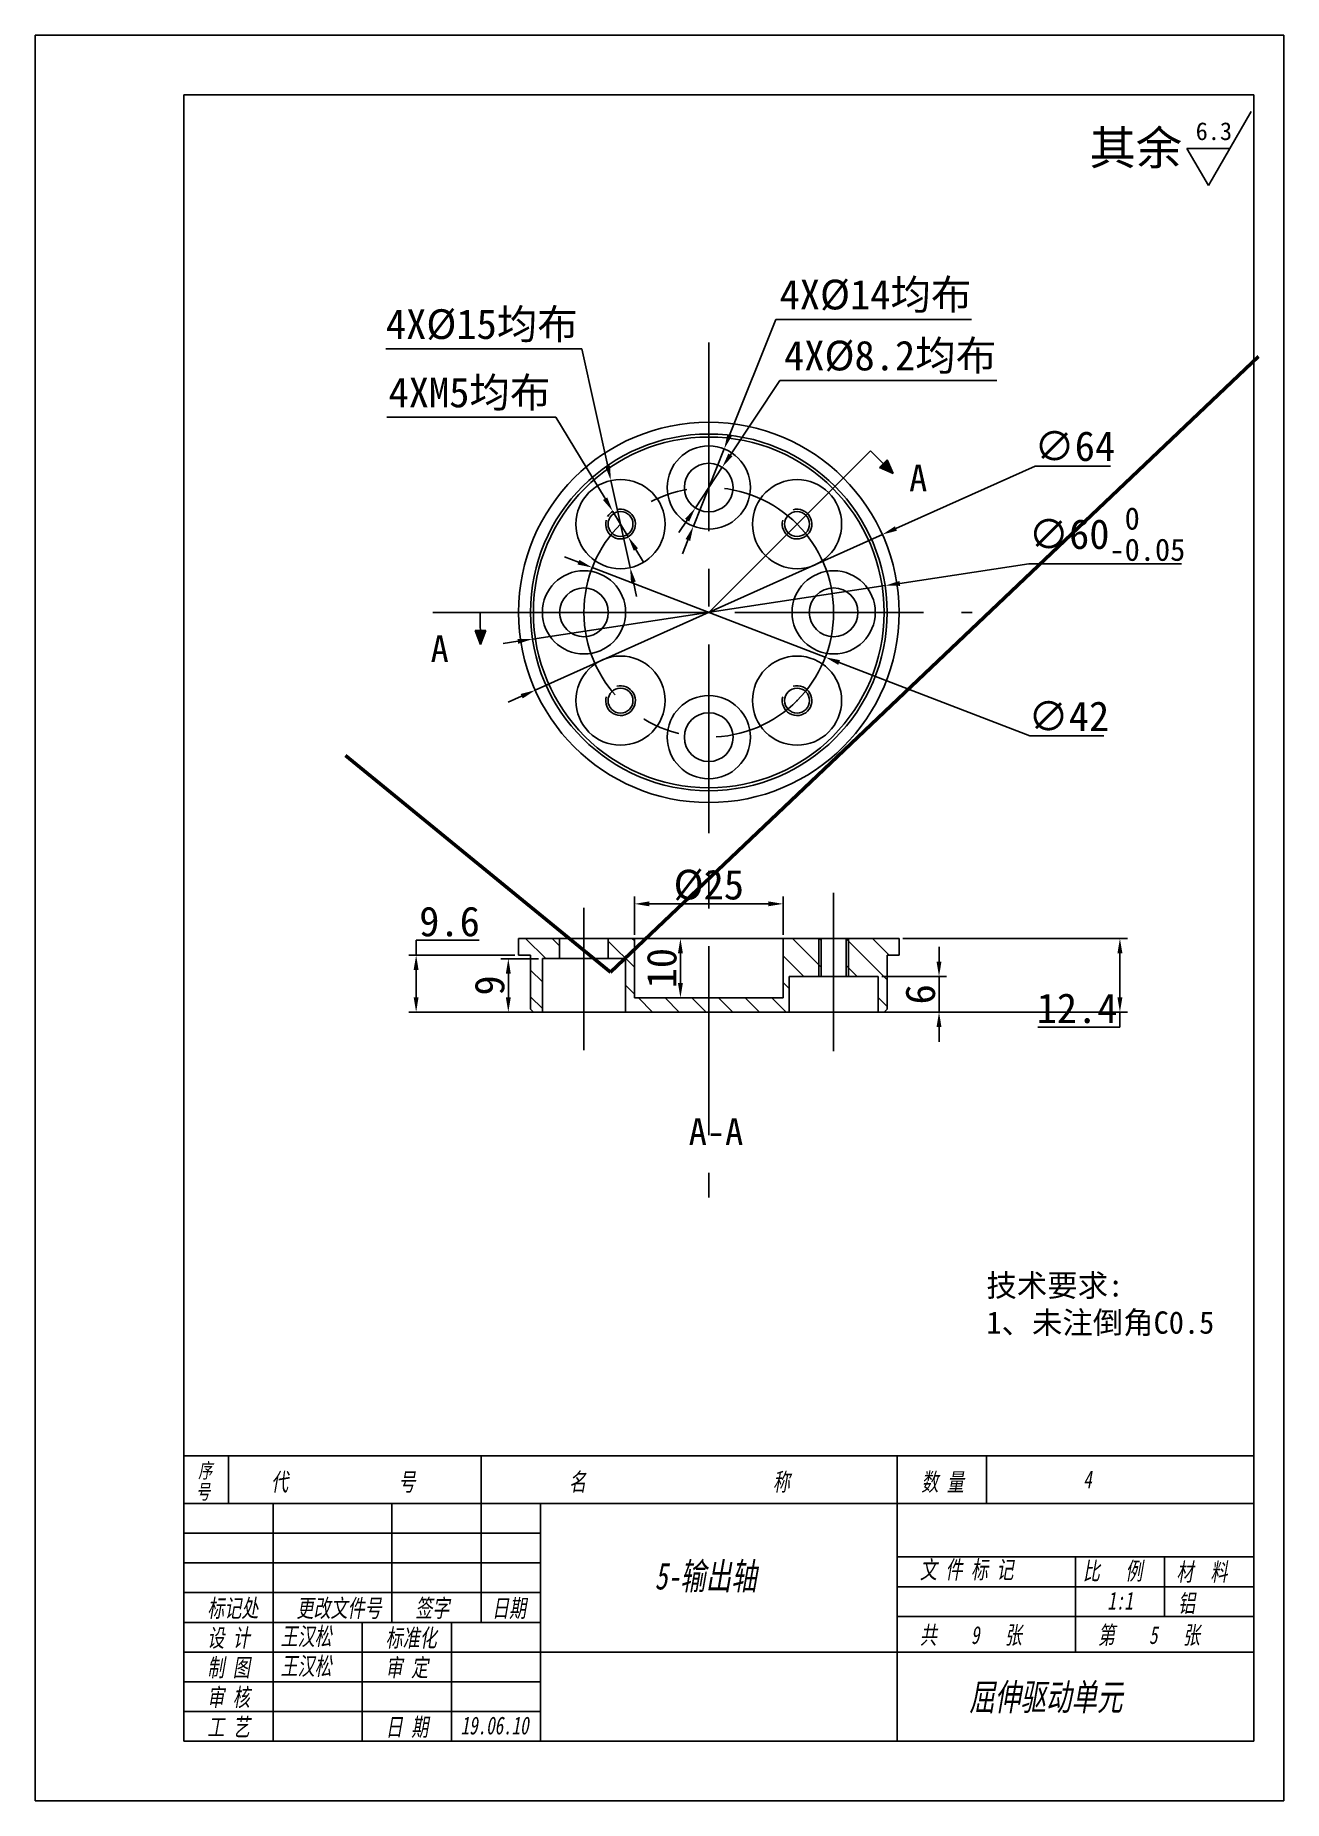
# Model space of a CAD drawing. Header units: millimetres. Extents: x 8840 to 20870, y -7456 to 1741.
# Drawn here: x 11594.6 to 11804.6, y -5488.7 to -5191.7 of the extents above; entities that cross this region are included whole.
import ezdxf

# ---------------------------------------------------------------- set-up
doc = ezdxf.new("R2010")
doc.units = ezdxf.units.MM
doc.linetypes.add('CENTER', pattern=[50.8, 31.75, -6.35, 6.35, -6.35])
doc.layers.get('0').update_dxf_attribs({"lineweight": 25})
for name, color, linetype in [('中心线', 5, 'CENTER'), ('临时线', 6, 'Continuous'), ('剖面线', 3, 'Continuous'), ('尺寸', 4, 'Continuous'), ('尺寸标注', 4, 'Continuous'), ('文字', 7, 'Continuous'), ('细实线', 2, 'Continuous')]:
    doc.layers.add(name, color=color, linetype=linetype)
doc.layers.add('粗实线', color=7, linetype='Continuous', lineweight=25)
doc.styles.get("Standard").update_dxf_attribs({"font": ''})
doc.styles.add('样式 2', font='', dxfattribs={"width": 0.7, "oblique": 10})
doc.styles.get('Standard').set_extended_font_data('SimSun')
doc.styles.get('样式 2').set_extended_font_data('SimSun')
doc.dimstyles.new('ISO-25 1.1', dxfattribs={"dimtxt": 5, "dimasz": 2.5, "dimexe": 1.25, "dimexo": 0.625, "dimtad": 1, "dimtoh": 1, "dimdsep": 46, "dimtxsty": 'Standard', "dimcen": 2.5, "dimclrt": 7, "dimadec": 0, "dimazin": 0, "dimtfac": 1, "dimtmove": 0, "dimatfit": 3, "dimfxl": 1, "dimarcsym": 0})
pattern_1 = [(315, (11421.458, -5079.0695), (2.245064, 2.245064), [])]

msp = doc.modelspace()

# ---------------------------------------------------------------- texts
at = {"style": '样式 2', "oblique": 10, "width": 0.7}
for s, height, p in [('序', 2.5, (11622.026, -5434.427)), ('代             号', 3, (11634.286, -5436.599)), ('名                      称', 3, (11684.417, -5436.599)), ('数 量', 3, (11743.673, -5436.599)), ('4', 3, (11770.888, -5436.17)), ('号', 2.5, (11621.681, -5437.981)), ('5-输出轴', 4.5, (11698.82, -5453.193)), ('文 件 标 记', 3, (11743.426, -5451.358)), ('比   例', 3, (11770.85, -5451.576)), ('材  料', 3, (11786.586, -5451.735)), ('标记处', 3, (11623.555, -5457.834)), ('更改文件号', 3, (11638.555, -5457.834)), ('签字', 3, (11658.555, -5457.834)), ('日期', 3, (11671.444, -5457.834)), ('1:1', 3, (11774.958, -5456.576)), ('铝', 3, (11786.863, -5457.019)), ('设 计', 3, (11623.555, -5462.834)), ('王汉松', 3, (11635.888, -5462.576)), ('标准化', 3, (11653.555, -5462.834)), ('共    9   张', 3, (11743.426, -5462.358)), ('第    5   张', 3, (11773.387, -5462.358)), ('制 图', 3, (11623.555, -5467.834)), ('王汉松', 3, (11635.888, -5467.576)), ('审 定', 3, (11653.555, -5467.834)), ('审 核', 3, (11623.555, -5472.834)), ('屈伸驱动单元', 4.5, (11751.748, -5473.539)), ('工 艺', 3, (11623.555, -5477.834)), ('日 期', 3, (11653.555, -5477.834)), ('19.06.10', 3, (11666.163, -5477.573))]:
    msp.add_text(s, height=height, dxfattribs=at).set_placement(p)
at = {"layer": '文字'}
msp.add_text('其余', height=5.7, dxfattribs=at).set_placement((11771.965, -5213.504))
at = {"layer": '文字', "ltscale": 0.1, "insert": (11754.612, -5400.161), "char_height": 3.75, "width": 54.13968, "attachment_point": 1}
msp.add_mtext('{\\fSimSun|b0|i0|c134|p2;技术要求:\\P1、未注倒角C0.5}', dxfattribs=at)
at = {"layer": '粗实线', "char_height": 4.5, "attachment_point": 1}
for s, insert in [('{\\C7;A}', (11741.611, -5263.967)), ('{\\C7;A}', (11661.109, -5292.687)), ('{\\C7;A-A}', (11704.527, -5373.914))]:
    msp.add_mtext_dynamic_manual_height_columns(s, width=35.09452, gutter_width=18.824, heights=[0], dxfattribs=dict(at, insert=insert))

# ---------------------------------------------------------------- blocks, each defined once
blk = doc.blocks.new('ra')
at = {"layer": '细实线'}
for p, q in [((0, 0), (6, 10.39)), ((-3, 5.2), (0, 0)), ((-3, 5.2), (3, 5.2))]:
    blk.add_line(p, q, dxfattribs=at)
at = {"layer": '文字'}
blk.add_attdef('RA', (-1.78, 6.39), '', height=2.5, dxfattribs=at)
blk = doc.blocks.new('*D475')
at = {"layer": 'Defpoints', "color": 0}
for p in [(11737.57, -5284.31), (11678.25, -5293.31)]:
    blk.add_point(p, dxfattribs=at)
at = {"layer": '尺寸标注', "color": 0, "lineweight": -2}
for p, q in [((11761.72, -5280.65), (11740.04, -5283.94)), ((11787.44, -5280.65), (11761.72, -5280.65)), ((11678.25, -5293.31), (11737.57, -5284.31)), ((11675.78, -5293.68), (11673.31, -5294.06))]:
    blk.add_line(p, q, dxfattribs=at)
at = {"layer": '尺寸标注', "color": 0}
for points in [[(11739.98, -5283.53), (11740.11, -5284.35), (11737.57, -5284.31)], [(11675.72, -5293.27), (11675.84, -5294.09), (11678.25, -5293.31)]]:
    blk.add_solid(points, dxfattribs=at)
at = {"layer": '尺寸标注', "color": 7, "insert": (11774.89, -5275.64), "char_height": 5, "attachment_point": 5}
blk.add_mtext('\\A1;∅60{\\H3.750000;\\S 0^ -0.05;}', dxfattribs=at)
blk = doc.blocks.new('*D476')
at = {"layer": 'Defpoints', "color": 0}
for p in [(11737.11, -5275.72), (11678.71, -5301.9)]:
    blk.add_point(p, dxfattribs=at)
at = {"layer": '尺寸标注', "color": 0, "lineweight": -2}
for p, q in [((11762.84, -5264.2), (11739.39, -5274.7)), ((11775.47, -5264.2), (11762.84, -5264.2)), ((11678.71, -5301.9), (11737.11, -5275.72)), ((11676.43, -5302.92), (11674.15, -5303.94))]:
    blk.add_line(p, q, dxfattribs=at)
at = {"layer": '尺寸标注', "color": 0}
for points in [[(11739.22, -5274.32), (11739.56, -5275.08), (11737.11, -5275.72)], [(11676.26, -5302.54), (11676.6, -5303.3), (11678.71, -5301.9)]]:
    blk.add_solid(points, dxfattribs=at)
at = {"layer": '尺寸标注', "color": 7, "insert": (11769.47, -5260.88), "char_height": 5, "attachment_point": 5}
blk.add_mtext('∅64', dxfattribs=at)
blk = doc.blocks.new('*D477')
at = {"layer": 'Defpoints', "color": 0}
for p in [(11688.31, -5281.27), (11727.51, -5296.35)]:
    blk.add_point(p, dxfattribs=at)
at = {"layer": '尺寸标注', "color": 0, "lineweight": -2}
for p, q in [((11685.98, -5280.37), (11683.65, -5279.47)), ((11688.31, -5281.27), (11727.51, -5296.35)), ((11761.92, -5309.6), (11729.84, -5297.25)), ((11774.37, -5309.6), (11761.92, -5309.6))]:
    blk.add_line(p, q, dxfattribs=at)
at = {"layer": '尺寸标注', "color": 0}
for points in [[(11686.13, -5279.98), (11685.83, -5280.76), (11688.31, -5281.27)], [(11729.99, -5296.86), (11729.69, -5297.64), (11727.51, -5296.35)]]:
    blk.add_solid(points, dxfattribs=at)
at = {"layer": '尺寸标注', "color": 7, "insert": (11768.46, -5306.28), "char_height": 5, "attachment_point": 5}
blk.add_mtext('∅42', dxfattribs=at)
blk = doc.blocks.new('*D478')
at = {"layer": 'Defpoints', "color": 0}
for p in [(11720.41, -5337.85), (11695.41, -5343.67), (11720.41, -5343.67)]:
    blk.add_point(p, dxfattribs=at)
at = {"layer": '尺寸标注', "color": 0, "lineweight": -2}
for p, q in [((11695.41, -5343.04), (11695.41, -5336.6)), ((11720.41, -5343.04), (11720.41, -5336.6)), ((11697.91, -5337.85), (11717.91, -5337.85))]:
    blk.add_line(p, q, dxfattribs=at)
at = {"layer": '尺寸标注', "color": 0}
for points in [[(11697.91, -5337.43), (11697.91, -5338.26), (11695.41, -5337.85)], [(11717.91, -5337.43), (11717.91, -5338.26), (11720.41, -5337.85)]]:
    blk.add_solid(points, dxfattribs=at)
at = {"layer": '尺寸标注', "color": 7, "insert": (11707.91, -5334.72), "char_height": 5, "attachment_point": 5}
blk.add_mtext('%%c25', dxfattribs=at)
blk = doc.blocks.new('*D479')
at = {"layer": 'Defpoints', "color": 0}
for p in [(11739.91, -5343.67), (11737.41, -5356.07), (11777.07, -5356.07)]:
    blk.add_point(p, dxfattribs=at)
at = {"layer": '尺寸标注', "color": 0, "lineweight": -2}
for p, q in [((11740.54, -5343.67), (11778.32, -5343.67)), ((11777.07, -5346.17), (11777.07, -5353.57)), ((11738.04, -5356.07), (11778.32, -5356.07)), ((11777.07, -5356.07), (11777.07, -5358.57)), ((11777.07, -5358.57), (11763.28, -5358.57))]:
    blk.add_line(p, q, dxfattribs=at)
at = {"layer": '尺寸标注', "color": 0}
for points in [[(11776.65, -5346.17), (11777.49, -5346.17), (11777.07, -5343.67)], [(11776.65, -5353.57), (11777.49, -5353.57), (11777.07, -5356.07)]]:
    blk.add_solid(points, dxfattribs=at)
at = {"layer": '尺寸标注', "color": 7, "insert": (11769.86, -5355.44), "char_height": 5, "attachment_point": 5}
blk.add_mtext('12.4', dxfattribs=at)
blk = doc.blocks.new('*D480')
at = {"layer": 'Defpoints', "color": 0}
for p in [(11695.41, -5343.67), (11695.41, -5353.67), (11703.14, -5353.67)]:
    blk.add_point(p, dxfattribs=at)
at = {"layer": '尺寸标注', "color": 0, "lineweight": -2}
for p, q in [((11696.04, -5343.67), (11704.39, -5343.67)), ((11703.14, -5346.17), (11703.14, -5351.17)), ((11696.04, -5353.67), (11704.39, -5353.67))]:
    blk.add_line(p, q, dxfattribs=at)
at = {"layer": '尺寸标注', "color": 0}
for points in [[(11702.72, -5346.17), (11703.55, -5346.17), (11703.14, -5343.67)], [(11702.72, -5351.17), (11703.55, -5351.17), (11703.14, -5353.67)]]:
    blk.add_solid(points, dxfattribs=at)
at = {"layer": '尺寸标注', "color": 7, "insert": (11700.01, -5348.67), "char_height": 5, "attachment_point": 5, "rotation": 90}
blk.add_mtext('10', dxfattribs=at)
blk = doc.blocks.new('*D481')
at = {"layer": 'Defpoints', "color": 0}
for p in [(11736.41, -5350.07), (11736.41, -5356.07), (11746.64, -5356.07)]:
    blk.add_point(p, dxfattribs=at)
at = {"layer": '尺寸标注', "color": 0, "lineweight": -2}
for p, q in [((11746.64, -5347.57), (11746.64, -5345.07)), ((11737.04, -5350.07), (11747.89, -5350.07)), ((11746.64, -5350.07), (11746.64, -5356.07)), ((11737.04, -5356.07), (11747.89, -5356.07)), ((11746.64, -5358.57), (11746.64, -5361.07))]:
    blk.add_line(p, q, dxfattribs=at)
at = {"layer": '尺寸标注', "color": 0}
for points in [[(11746.22, -5347.57), (11747.05, -5347.57), (11746.64, -5350.07)], [(11746.22, -5358.57), (11747.05, -5358.57), (11746.64, -5356.07)]]:
    blk.add_solid(points, dxfattribs=at)
at = {"layer": '尺寸标注', "color": 7, "insert": (11743.51, -5353.07), "char_height": 5, "attachment_point": 5, "rotation": 90}
blk.add_mtext('6', dxfattribs=at)
blk = doc.blocks.new('*D482')
at = {"layer": 'Defpoints', "color": 0}
for p in [(11679.91, -5347.07), (11674.19, -5356.07), (11679.91, -5356.07)]:
    blk.add_point(p, dxfattribs=at)
at = {"layer": '尺寸标注', "color": 0, "lineweight": -2}
for p, q in [((11679.29, -5347.07), (11672.94, -5347.07)), ((11674.19, -5349.57), (11674.19, -5353.57)), ((11679.29, -5356.07), (11672.94, -5356.07))]:
    blk.add_line(p, q, dxfattribs=at)
at = {"layer": '尺寸标注', "color": 0}
for points in [[(11673.77, -5349.57), (11674.6, -5349.57), (11674.19, -5347.07)], [(11673.77, -5353.57), (11674.6, -5353.57), (11674.19, -5356.07)]]:
    blk.add_solid(points, dxfattribs=at)
at = {"layer": '尺寸标注', "color": 7, "insert": (11671.06, -5351.57), "char_height": 5, "attachment_point": 5, "rotation": 90}
blk.add_mtext('9', dxfattribs=at)
blk = doc.blocks.new('*D483')
at = {"layer": 'Defpoints', "color": 0}
for p in [(11658.68, -5346.47), (11675.91, -5346.47), (11678.41, -5356.07)]:
    blk.add_point(p, dxfattribs=at)
at = {"layer": '尺寸标注', "color": 0, "lineweight": -2}
for p, q in [((11658.68, -5346.47), (11658.68, -5343.97)), ((11658.68, -5343.97), (11669.3, -5343.97)), ((11675.29, -5346.47), (11657.43, -5346.47)), ((11658.68, -5353.57), (11658.68, -5348.97)), ((11677.79, -5356.07), (11657.43, -5356.07))]:
    blk.add_line(p, q, dxfattribs=at)
at = {"layer": '尺寸标注', "color": 0}
for points in [[(11658.26, -5348.97), (11659.09, -5348.97), (11658.68, -5346.47)], [(11658.26, -5353.57), (11659.09, -5353.57), (11658.68, -5356.07)]]:
    blk.add_solid(points, dxfattribs=at)
at = {"layer": '尺寸标注', "color": 7, "insert": (11664.3, -5340.84), "char_height": 5, "attachment_point": 5}
blk.add_mtext('9.6', dxfattribs=at)
blk = doc.blocks.new('*D484')
at = {"layer": 'Defpoints', "color": 0}
for p in [(11710.5, -5261.31), (11705.32, -5274.31)]:
    blk.add_point(p, dxfattribs=at)
at = {"layer": '尺寸标注', "color": 0, "lineweight": -2}
for p, q in [((11719.17, -5239.52), (11711.42, -5258.98)), ((11752.13, -5239.52), (11719.17, -5239.52)), ((11705.32, -5274.31), (11710.5, -5261.31)), ((11704.4, -5276.64), (11703.47, -5278.96))]:
    blk.add_line(p, q, dxfattribs=at)
at = {"layer": '尺寸标注', "color": 0}
for points in [[(11711.04, -5258.83), (11711.81, -5259.14), (11710.5, -5261.31)], [(11704.01, -5276.48), (11704.78, -5276.79), (11705.32, -5274.31)]]:
    blk.add_solid(points, dxfattribs=at)
at = {"layer": '尺寸标注', "color": 7, "insert": (11735.96, -5235.62), "char_height": 5, "attachment_point": 5}
blk.add_mtext('4X%%c14均布', dxfattribs=at)
blk = doc.blocks.new('*D485')
at = {"layer": 'Defpoints', "color": 0}
for p in [(11710.17, -5264.39), (11705.65, -5271.23)]:
    blk.add_point(p, dxfattribs=at)
at = {"layer": '尺寸标注', "color": 0, "lineweight": -2}
for p, q in [((11719.85, -5249.79), (11711.55, -5262.31)), ((11756.36, -5249.79), (11719.85, -5249.79)), ((11705.65, -5271.23), (11710.17, -5264.39)), ((11704.27, -5273.31), (11702.89, -5275.4))]:
    blk.add_line(p, q, dxfattribs=at)
at = {"layer": '尺寸标注', "color": 0}
for points in [[(11711.21, -5262.08), (11711.9, -5262.54), (11710.17, -5264.39)], [(11703.92, -5273.08), (11704.61, -5273.54), (11705.65, -5271.23)]]:
    blk.add_solid(points, dxfattribs=at)
at = {"layer": '尺寸标注', "color": 7, "insert": (11738.42, -5245.88), "char_height": 5, "attachment_point": 5}
blk.add_mtext('4X%%c8.2均布', dxfattribs=at)
blk = doc.blocks.new('*D486')
at = {"layer": 'Defpoints', "color": 0}
for p in [(11691.44, -5266.64), (11694.68, -5281.28)]:
    blk.add_point(p, dxfattribs=at)
at = {"layer": '尺寸标注', "color": 0, "lineweight": -2}
for p, q in [((11653.58, -5244.49), (11686.54, -5244.49)), ((11686.54, -5244.49), (11690.9, -5264.2)), ((11694.68, -5281.28), (11691.44, -5266.64)), ((11695.22, -5283.72), (11695.76, -5286.16))]:
    blk.add_line(p, q, dxfattribs=at)
at = {"layer": '尺寸标注', "color": 0}
for points in [[(11691.31, -5264.11), (11690.49, -5264.29), (11691.44, -5266.64)], [(11695.63, -5283.63), (11694.82, -5283.81), (11694.68, -5281.28)]]:
    blk.add_solid(points, dxfattribs=at)
at = {"layer": '尺寸标注', "color": 7, "insert": (11669.74, -5240.59), "char_height": 5, "attachment_point": 5}
blk.add_mtext('4X%%c15均布', dxfattribs=at)
blk = doc.blocks.new('*D487')
at = {"layer": 'Defpoints', "color": 0}
for p in [(11691.77, -5271.82), (11694.35, -5276.1)]:
    blk.add_point(p, dxfattribs=at)
at = {"layer": '尺寸标注', "color": 0, "lineweight": -2}
for p, q in [((11653.74, -5255.99), (11682.2, -5255.99)), ((11682.2, -5255.99), (11690.47, -5269.68)), ((11694.35, -5276.1), (11691.77, -5271.82)), ((11695.65, -5278.24), (11696.94, -5280.38))]:
    blk.add_line(p, q, dxfattribs=at)
blk.add_arc((11693.06, -5273.96), 2.5, 119.3239, 149.8094, dxfattribs=at)
at = {"layer": '尺寸标注', "color": 0}
for points in [[(11690.83, -5269.47), (11690.12, -5269.9), (11691.77, -5271.82)], [(11696, -5278.02), (11695.29, -5278.45), (11694.35, -5276.1)]]:
    blk.add_solid(points, dxfattribs=at)
at = {"layer": '尺寸标注', "color": 7, "insert": (11667.66, -5252.09), "char_height": 5, "attachment_point": 5}
blk.add_mtext('4XM5均布', dxfattribs=at)
blk = doc.blocks.new('CHECK_DWG')
at = {"layer": '粗实线', "color": 1, "linetype": 'ByBlock', "lineweight": 50}
blk.add_line((0, 0), (109.02, 103.6), dxfattribs=at)
at = {"layer": '粗实线', "color": 1, "linetype": 'ByBlock', "lineweight": 50, "ltscale": 2}
blk.add_line((-44.59, 36.45), (0, 0), dxfattribs=at)

# ---------------------------------------------------------------- dimensions: what is measured, and where the dimension line sits
at = {"layer": '尺寸标注'}
for p1, p2, text, picture, middle in [((11705.322, -5274.313), (11710.499, -5261.306), '4X%%c14均布', '*D484', (11735.962, -5239.52)), ((11694.683, -5281.283), (11691.44, -5266.638), '4X%%c15均布', '*D486', (11669.744, -5244.492)), ((11705.646, -5271.228), (11710.174, -5264.391), '4X%%c8.2均布', '*D485', (11738.417, -5249.785)), ((11694.355, -5276.1), (11691.767, -5271.821), '4XM5均布', '*D487', (11667.655, -5255.994))]:
    dim = msp.add_diameter_dim_2p(p1=p1, p2=p2, text=text, dimstyle='ISO-25 1.1', dxfattribs=at)
    dim.commit()
    dim.dimension.update_dxf_attribs({"geometry": picture, "text_midpoint": middle, "dimtype": 163})
for p1, p2, picture, middle in [((11678.708, -5301.895), (11737.112, -5275.724), '*D476', (11769.467, -5264.197)), ((11688.312, -5281.266), (11727.509, -5296.353), '*D477', (11768.458, -5309.599))]:
    dim = msp.add_diameter_dim_2p(p1=p1, p2=p2, dimstyle='ISO-25 1.1', dxfattribs=at)
    dim.commit()
    dim.dimension.update_dxf_attribs({"geometry": picture, "text_midpoint": middle, "dimtype": 163})
dim = msp.add_diameter_dim_2p(p1=(11678.249, -5293.307), p2=(11737.571, -5284.312), dimstyle='ISO-25 1.1', override={"dimgap": 0.625, "dimtol": 1, "dimlim": 0, "dimtm": 0.05, "dimtfac": 0.75, "dimtolj": 1}, dxfattribs=at)
dim.commit()
dim.dimension.update_dxf_attribs({"geometry": '*D475', "text_midpoint": (11761.717, -5280.65), "dimtype": 163})
dim = msp.add_linear_dim(base=(11720.41, -5337.847), p1=(11695.41, -5343.669), p2=(11720.41, -5343.669), text='%%c25', dimstyle='ISO-25 1.1', dxfattribs=at)
dim.commit()
dim.dimension.update_dxf_attribs({"geometry": '*D478', "text_midpoint": (11707.91, -5334.722)})
for base, p1, p2, picture, middle in [((11658.675, -5346.469), (11678.41, -5356.069), (11675.91, -5346.469), '*D483', (11664.3, -5340.844)), ((11703.135, -5353.669), (11695.41, -5343.669), (11695.41, -5353.669), '*D480', (11700.01, -5348.669)), ((11746.638, -5356.069), (11736.41, -5350.069), (11736.41, -5356.069), '*D481', (11743.513, -5353.069)), ((11777.07, -5356.069), (11739.91, -5343.669), (11737.41, -5356.069), '*D479', (11769.861, -5355.444)), ((11674.185, -5356.069), (11679.91, -5347.069), (11679.91, -5356.069), '*D482', (11671.06, -5351.569))]:
    dim = msp.add_linear_dim(base=base, p1=p1, p2=p2, angle=90, dimstyle='ISO-25 1.1', dxfattribs=at)
    dim.commit()
    dim.dimension.update_dxf_attribs({"geometry": picture, "text_midpoint": middle})

# ---------------------------------------------------------------- hatches: boundary and pattern name
at = {"layer": '剖面线'}
h = msp.add_hatch(dxfattribs=at)
h.set_pattern_fill('ANSI31', color=256, angle=-90, style=0)
h.set_pattern_definition(pattern_1)
h.paths.add_polyline_path([(11682.81, -5343.669), (11676.91, -5343.669), (11676.91, -5346.469), (11677.91, -5346.469), (11677.91, -5355.569), (11678.41, -5356.069), (11679.91, -5356.069), (11679.91, -5347.069), (11682.81, -5347.069)], flags=0)
h = msp.add_hatch(dxfattribs=at)
h.set_pattern_fill('ANSI31', color=256, angle=-90, style=0)
h.set_pattern_definition(pattern_1)
h.paths.add_polyline_path([(11693.91, -5356.069), (11721.41, -5356.069), (11721.41, -5350.069), (11726.81, -5350.069), (11726.81, -5343.669), (11720.41, -5343.669), (11720.41, -5353.669), (11695.41, -5353.669), (11695.41, -5343.669), (11691.01, -5343.669), (11691.01, -5347.069), (11693.91, -5347.069)], flags=0)
h = msp.add_hatch(dxfattribs=at)
h.set_pattern_fill('ANSI31', color=256, angle=-90, style=0)
h.set_pattern_definition(pattern_1)
h.paths.add_polyline_path([(11737.91, -5355.569), (11737.91, -5346.469), (11738.91, -5346.469), (11738.91, -5343.669), (11731.01, -5343.669), (11731.01, -5350.069), (11736.41, -5350.069), (11736.41, -5356.069), (11737.41, -5356.069)], flags=0)
at = {"layer": '粗实线'}
h = msp.add_hatch(color=256, dxfattribs=at)
h.paths.add_polyline_path([(11737.904, -5263.156), (11737.264, -5263.795), (11738.938, -5265.459)])
h.paths.add_polyline_path([(11738.938, -5265.459), (11737.264, -5263.795), (11736.635, -5264.425)])
h = msp.add_hatch(color=256, dxfattribs=at)
h.paths.add_polyline_path([(11670.384, -5291.878), (11669.48, -5291.878), (11669.487, -5294.238)])
h.paths.add_polyline_path([(11669.48, -5291.878), (11668.59, -5291.878), (11669.487, -5294.238)])

# ---------------------------------------------------------------- linework, layer by layer
for p, q in [((11799.619, -5201.728), (11619.619, -5201.728)), ((11619.619, -5201.728), (11619.619, -5478.728)), ((11799.619, -5478.728), (11799.619, -5201.728)), ((11619.619, -5430.728), (11799.619, -5430.728)), ((11627.119, -5430.728), (11627.119, -5438.728)), ((11669.619, -5430.728), (11669.619, -5438.728)), ((11739.619, -5430.728), (11739.619, -5478.728)), ((11754.619, -5430.728), (11754.619, -5438.728)), ((11619.619, -5438.728), (11799.619, -5438.728)), ((11679.619, -5438.728), (11679.619, -5478.728)), ((11739.619, -5447.728), (11799.619, -5447.728)), ((11619.619, -5453.728), (11679.619, -5453.728)), ((11679.619, -5463.728), (11799.619, -5463.728)), ((11619.619, -5478.728), (11799.619, -5478.728))]:
    msp.add_line(p, q)
msp.add_lwpolyline([(11594.619, -5488.728), (11804.619, -5488.728), (11804.619, -5191.728), (11594.619, -5191.728)], close=True)
at = {"layer": '中心线'}
for p, q in [((11707.91, -5243.394), (11707.91, -5387.264)), ((11661.506, -5288.81), (11752.222, -5288.81)), ((11728.91, -5336.006), (11728.91, -5362.631)), ((11686.91, -5338.497), (11686.91, -5362.475))]:
    msp.add_line(p, q, dxfattribs=at)
msp.add_circle((11707.91, -5288.81), 21, dxfattribs=at)
at = {"layer": '临时线'}
for p, q in [((11634.619, -5438.728), (11634.619, -5478.728)), ((11654.619, -5438.728), (11654.619, -5458.728)), ((11669.619, -5438.728), (11669.619, -5458.728)), ((11619.619, -5443.728), (11679.619, -5443.728)), ((11619.619, -5448.728), (11679.619, -5448.728)), ((11769.58, -5447.728), (11769.58, -5463.728)), ((11784.58, -5447.728), (11784.58, -5457.728)), ((11739.619, -5452.728), (11799.619, -5452.728)), ((11619.619, -5458.728), (11679.619, -5458.728)), ((11649.619, -5458.728), (11649.619, -5478.728)), ((11664.619, -5458.728), (11664.619, -5478.728)), ((11739.619, -5457.728), (11799.619, -5457.728)), ((11619.619, -5463.728), (11679.619, -5463.728)), ((11619.619, -5468.728), (11679.619, -5468.728)), ((11619.619, -5473.728), (11679.619, -5473.728))]:
    msp.add_line(p, q, dxfattribs=at)
at = {"layer": '粗实线'}
for p, q in [((11707.91, -5288.81), (11735.088, -5261.632)), ((11735.088, -5261.632), (11738.938, -5265.459)), ((11736.635, -5264.425), (11737.904, -5263.156)), ((11738.938, -5265.459), (11736.635, -5264.425)), ((11737.904, -5263.156), (11738.938, -5265.459)), ((11707.91, -5288.81), (11669.47, -5288.81)), ((11669.47, -5288.81), (11669.487, -5294.238)), ((11669.487, -5294.238), (11668.59, -5291.878)), ((11668.59, -5291.878), (11670.384, -5291.878)), ((11670.384, -5291.878), (11669.487, -5294.238)), ((11682.81, -5343.669), (11675.91, -5343.669)), ((11675.91, -5343.669), (11675.91, -5346.469)), ((11682.81, -5347.069), (11682.81, -5343.669)), ((11682.81, -5343.669), (11691.01, -5343.669)), ((11691.01, -5343.669), (11691.01, -5347.069)), ((11695.41, -5343.669), (11691.01, -5343.669)), ((11695.41, -5353.669), (11695.41, -5343.669)), ((11720.41, -5343.669), (11695.41, -5343.669)), ((11720.41, -5353.669), (11720.41, -5343.669)), ((11720.41, -5343.669), (11726.81, -5343.669)), ((11726.81, -5343.669), (11726.81, -5350.069)), ((11726.81, -5343.669), (11731.01, -5343.669)), ((11731.01, -5350.069), (11731.01, -5343.669)), ((11731.01, -5343.669), (11739.91, -5343.669)), ((11739.91, -5343.669), (11739.91, -5346.469)), ((11677.91, -5346.469), (11675.91, -5346.469)), ((11677.91, -5346.469), (11677.91, -5355.569)), ((11679.91, -5347.069), (11682.81, -5347.069)), ((11679.91, -5356.069), (11679.91, -5347.069)), ((11682.81, -5347.069), (11691.01, -5347.069)), ((11691.01, -5347.069), (11693.91, -5347.069)), ((11693.91, -5347.069), (11693.91, -5356.069)), ((11737.91, -5346.469), (11739.91, -5346.469)), ((11737.91, -5346.469), (11737.91, -5355.569)), ((11721.41, -5350.069), (11726.81, -5350.069)), ((11721.41, -5350.069), (11721.41, -5356.069)), ((11726.81, -5350.069), (11731.01, -5350.069)), ((11731.01, -5350.069), (11736.41, -5350.069)), ((11736.41, -5356.069), (11736.41, -5350.069)), ((11695.41, -5353.669), (11720.41, -5353.669)), ((11678.41, -5356.069), (11677.91, -5355.569)), ((11679.91, -5356.069), (11678.41, -5356.069)), ((11679.91, -5356.069), (11693.91, -5356.069)), ((11721.41, -5356.069), (11693.91, -5356.069)), ((11721.41, -5356.069), (11736.41, -5356.069)), ((11736.41, -5356.069), (11737.41, -5356.069)), ((11737.41, -5356.069), (11737.91, -5355.569))]:
    msp.add_line(p, q, dxfattribs=at)
for centre, radius in [((11707.91, -5288.81), 32), ((11707.91, -5288.81), 30), ((11707.91, -5288.81), 29.5), ((11707.91, -5267.81), 7), ((11707.91, -5267.81), 4.1), ((11693.061, -5273.96), 7.5), ((11722.76, -5273.96), 7.5), ((11693.061, -5273.96), 2.1), ((11722.76, -5273.96), 2.1), ((11686.91, -5288.81), 7), ((11728.91, -5288.81), 7), ((11686.91, -5288.81), 4.1), ((11728.91, -5288.81), 4.1), ((11693.061, -5303.659), 7.5), ((11722.76, -5303.659), 7.5), ((11693.061, -5303.659), 2.1), ((11707.91, -5309.81), 7), ((11722.76, -5303.659), 2.1), ((11707.91, -5309.81), 4.1)]:
    msp.add_circle(centre, radius, dxfattribs=at)
for p in [(11728.91, -5288.81), (11722.76, -5303.659)]:
    msp.add_point(p, dxfattribs=at)
at = {"layer": '细实线'}
for p, q in [((11726.41, -5343.669), (11726.41, -5350.069)), ((11731.41, -5350.069), (11731.41, -5343.669))]:
    msp.add_line(p, q, dxfattribs=at)
for centre in [(11693.061, -5273.96), (11722.76, -5273.96), (11693.061, -5303.659), (11722.76, -5303.659)]:
    msp.add_arc(centre, 2.5, 165, 105, dxfattribs=at)

# ---------------------------------------------------------------- block references
at = {"layer": '尺寸', "xscale": 1.19999999999709, "yscale": 1.199999999999818, "zscale": 1.2}
msp.add_blockref('ra', (11791.951, -5217.02), dxfattribs=at).add_auto_attribs({'RA': '6.3'})
at = {"layer": '尺寸标注', "lineweight": 100}
msp.add_blockref('CHECK_DWG', (11691.378, -5349.355), dxfattribs=at)

msp.set_redraw_order([(e.dxf.handle, doc.entitydb.next_handle()) for e in msp.query("TEXT MTEXT ATTDEF DIMENSION ARC_DIMENSION")])  # texts and dimensions are drawn at this point

doc.saveas('drawing.dxf')
